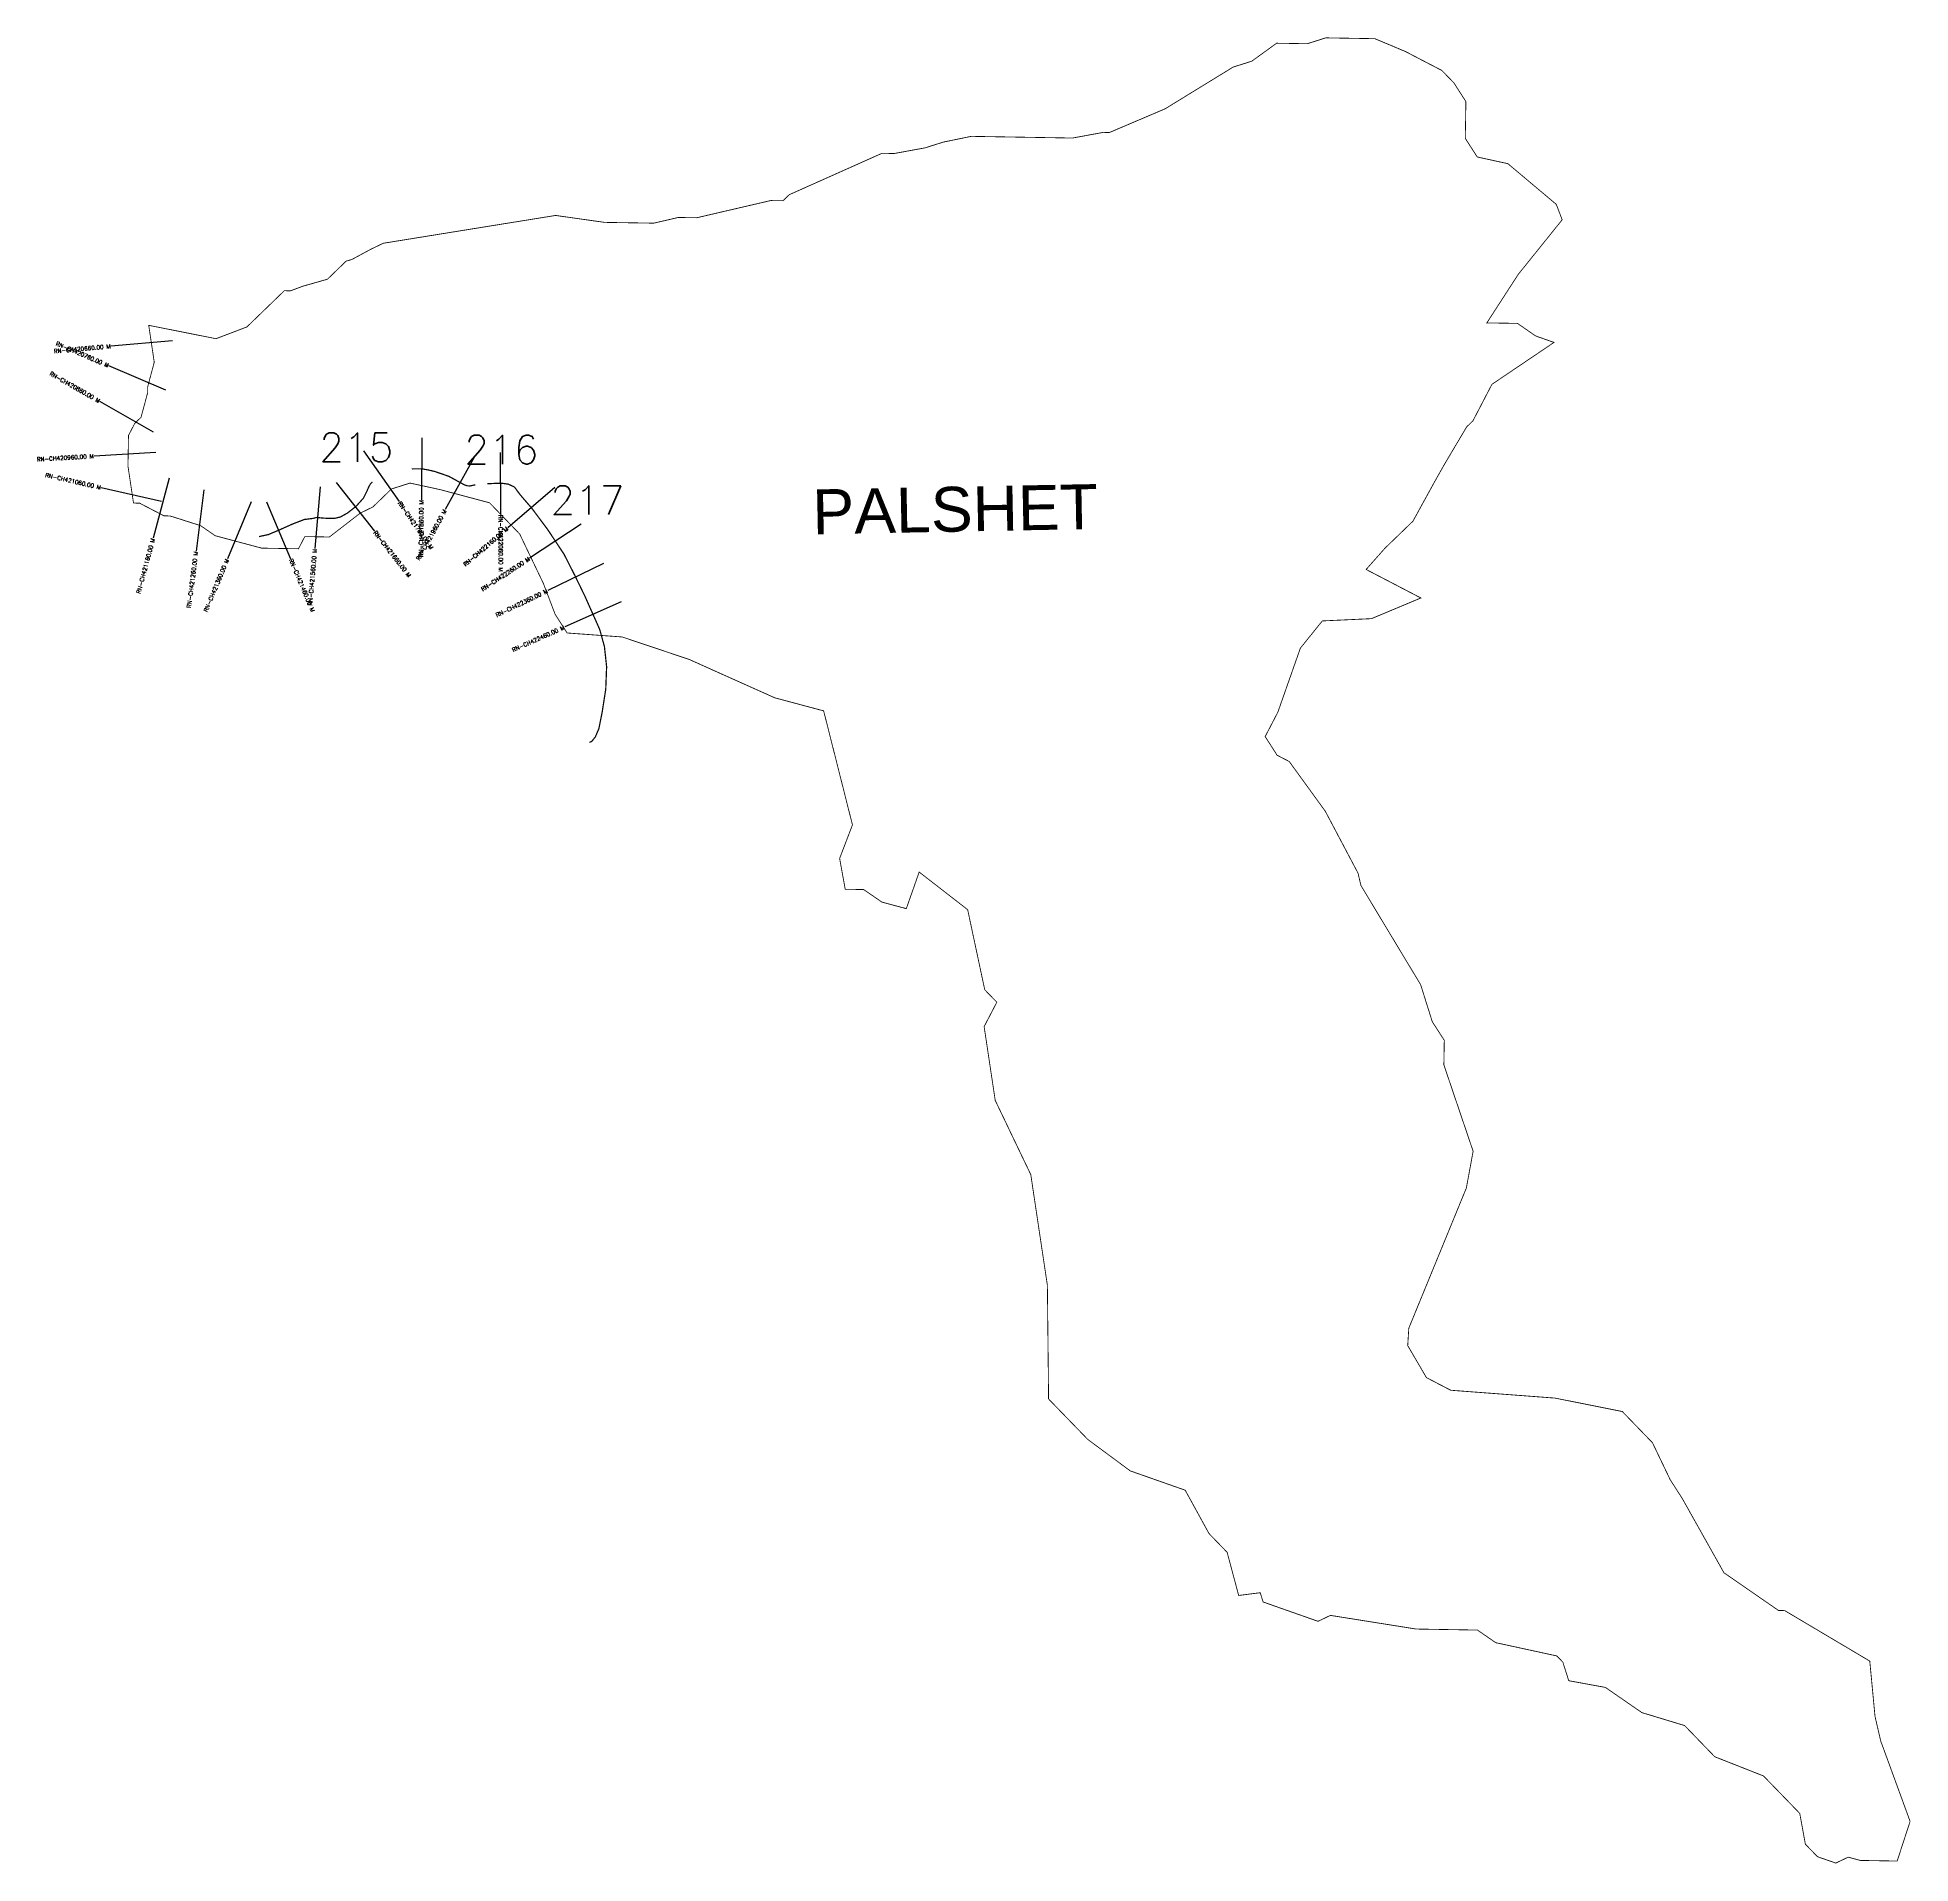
# Model space of a CAD drawing. Header units: metres. Extents: x 307149 to 311689, y 1926077 to 1930503.
import ezdxf
from ezdxf.enums import TextEntityAlignment as Align

# ---------------------------------------------------------------- set-up
doc = ezdxf.new("R2010")
doc.units = ezdxf.units.M
for name, color, linetype in [('CS', 134, 'Continuous'), ('CSMark', 6, 'Continuous'), ('NATURALLY PROTECTED', 3, 'Continuous'), ('VILLAGE NAME', 250, 'Continuous')]:
    doc.layers.add(name, color=color, linetype=linetype)
doc.styles.get("Standard").update_dxf_attribs({"font": 'simplex.shx'})

msp = doc.modelspace()

# ---------------------------------------------------------------- linework, layer by layer
at = {"color": 6, "const_width": 2, "flags": 128}
msp.add_lwpolyline([(307418.8, 1929805.1), (307581.9, 1929772.7), (307656.7, 1929801.2), (307747.4, 1929889), (307762.3, 1929888.7), (307792.6, 1929900), (307852, 1929916.9), (307897.3, 1929960.8), (307910.7, 1929964.5), (307957.3, 1929989.6), (307987.3, 1930004), (308149.4, 1930030.2), (308404.9, 1930071.4), (308523.7, 1930054.6), (308642.6, 1930052.7), (308702.3, 1930066.5), (308746.9, 1930065.8), (308926.2, 1930107.5), (308955.9, 1930107), (308971, 1930121.6), (309195.8, 1930222), (309225.5, 1930221.5), (309300.1, 1930235.2), (309345, 1930249.3), (309412.2, 1930263.1), (309657.6, 1930259), (309732.1, 1930272.7), (309747, 1930272.4), (309881.8, 1930329.7), (310047.1, 1930431.1), (310092, 1930445.2), (310152.2, 1930488.8), (310226.6, 1930487.6), (310271.4, 1930501.8), (310390.4, 1930499.8), (310464.2, 1930468.8), (310552.8, 1930422.7), (310582, 1930392.5), (310611, 1930347.4), (310609.5, 1930258.2), (310638.5, 1930213.1), (310712.7, 1930196.9), (310830, 1930098.3), (310844.3, 1930060.9), (310738, 1929928.8), (310661.7, 1929811), (310736, 1929809.8), (310780.1, 1929779.3), (310824.5, 1929763.7), (310674.1, 1929662.1), (310628, 1929573.6), (310612.8, 1929559), (310603, 1929542.3), (310582.2, 1929507.4), (310556.8, 1929464.4), (310533.3, 1929422.6), (310496.5, 1929355.7), (310482.7, 1929330.5), (310429.3, 1929278.9), (310414.6, 1929264.7), (310369.2, 1929213.4), (310501.9, 1929144.3), (310382.1, 1929094.2), (310263, 1929088.7), (310209.8, 1929022.7), (310155.2, 1928867.4), (310124.5, 1928808.4), (310153.4, 1928763.3), (310182.9, 1928747.9), (310270.2, 1928627.5), (310349.6, 1928477.4), (310356.5, 1928447.6), (310444.2, 1928301.9), (310501.3, 1928207.2), (310529.5, 1928117.4), (310558.6, 1928072.3), (310557.6, 1928012.8), (310628.5, 1927803.4), (310612.1, 1927714.4), (310472.6, 1927374.6), (310470, 1927332.4), (310515.3, 1927254.9), (310574.3, 1927224.2), (310826.9, 1927205.2), (310990, 1927172.7), (311063.1, 1927097.1), (311106.2, 1927007.2), (311135.2, 1926962.1), (311236.4, 1926781.9), (311368.7, 1926690.4), (311383.6, 1926690.2), (311589.8, 1926567.8), (311602.5, 1926433.7), (311616.4, 1926373.9), (311687.5, 1926179.4), (311656.2, 1926083.2), (311567, 1926084.7), (311537.4, 1926092.6), (311507.4, 1926078.3), (311463, 1926093.8), (311433.7, 1926124.1), (311420.1, 1926198.7), (311332.3, 1926289.4), (311214.1, 1926336), (311141, 1926411.6), (311037.4, 1926443), (310949.1, 1926504), (310860.2, 1926520.3), (310846, 1926565.2), (310831.4, 1926580.3), (310683.2, 1926612.5), (310639, 1926643), (310490.4, 1926645.5), (310282.6, 1926678.6), (310252.7, 1926664.2), (310119.5, 1926711.1), (310112.5, 1926733.5), (310060.3, 1926726.9), (310032.3, 1926831.5), (309988.4, 1926876.9), (309930.7, 1926982), (309797.5, 1927028.8), (309694.7, 1927104.9), (309604.6, 1927197.9), (309599.6, 1927203.1), (309596.7, 1927478.4), (309556.5, 1927746.7), (309470.3, 1927926.7), (309443.4, 1928105.6), (309474.2, 1928164.6), (309444.9, 1928194.8), (309403.5, 1928388.9), (309286, 1928480.1), (309254.8, 1928391.4), (309195.6, 1928407.3), (309151.4, 1928437.7), (309106.8, 1928438.4), (309093.2, 1928513.1), (309124.3, 1928594.4), (309054.5, 1928870.7), (308936, 1928902.4), (308800.7, 1928963), (308729.3, 1928995.1), (308566.5, 1929049.8), (308432.8, 1929059.5), (308403.8, 1929104.6), (308375.3, 1929179.4), (308317.8, 1929299.4), (308244.7, 1929375), (308148.4, 1929400.7), (308126.2, 1929406.7), (308087.9, 1929415), (308052.1, 1929422.8), (308007.2, 1929408.6), (307961.9, 1929364.8), (307931.4, 1929350), (307856.6, 1929292.1), (307797, 1929293.1), (307781.7, 1929263.6), (307692.5, 1929265.1), (307579.9, 1929295.2), (307544.6, 1929319.6), (307470.6, 1929343.1), (307455.8, 1929343.4), (307396.7, 1929374.1), (307381.9, 1929374.4), (307368.5, 1929463.8), (307369.7, 1929538.2), (307385.1, 1929567.7), (307400.2, 1929582.3), (307416.1, 1929641.5), (307416.3, 1929656.4), (307432.2, 1929715.6), (307418.8, 1929805.1)], dxfattribs=at)
at = {"layer": 'CS'}
for p, q in [((307476.7, 1929767.3), (307327.3, 1929754.4)), ((307460.1, 1929647.9), (307322.2, 1929707)), ((307430.7, 1929546), (307300.4, 1929620.4)), ((307436.2, 1929496.7), (307286.5, 1929488.2)), ((307939.7, 1929500.9), (308025.5, 1929377.8)), ((308080.6, 1929532.2), (308079.5, 1929382.2)), ((308270.9, 1929497), (308271.6, 1929347)), ((308209.7, 1929489.9), (308137.5, 1929358.4)), ((307449.9, 1929378), (307303.8, 1929411.6)), ((307468.6, 1929434.3), (307429.7, 1929289.5)), ((307552.3, 1929406.8), (307533.4, 1929257.9)), ((307833.9, 1929413.9), (307821.3, 1929264.4)), ((307873.3, 1929424.1), (307965.8, 1929306)), ((308402.8, 1929412.2), (308289, 1929314.4)), ((307667.4, 1929377.7), (307609.7, 1929239.2)), ((307704, 1929377.4), (307762.7, 1929239.4)), ((308466.9, 1929323.5), (308341.7, 1929240.8)), ((308520.8, 1929227.9), (308385.8, 1929162.5)), ((308564.1, 1929135), (308427, 1929074.1))]:
    msp.add_line(p, q, dxfattribs=at)
at = {"layer": 'NATURALLY PROTECTED', "const_width": 3, "flags": 128}
for points in [[(308056.4, 1929456.9), (308059.5, 1929457.3), (308081.2, 1929457.2), (308094.8, 1929454.9), (308112.1, 1929450.9), (308146.3, 1929439.1), (308174.5, 1929423.6), (308184.3, 1929418.2), (308191, 1929416.2), (308197.3, 1929415.8), (308210.6, 1929418.7)], [(307686.1, 1929293.1), (307708.7, 1929298), (307735.3, 1929309.2), (307768.2, 1929323.9), (307796.1, 1929334.6), (307816.8, 1929337.1), (307825, 1929339.4), (307844.8, 1929337.7), (307868.5, 1929337.1), (307883.3, 1929340.6), (307900.6, 1929350.3), (307921.2, 1929366.3), (307939.2, 1929386.4), (307946.8, 1929401.5), (307952.5, 1929414.5), (307955.9, 1929420.4), (307961, 1929425.6)], [(308239.3, 1929421.2), (308255.3, 1929421.9), (308277, 1929422), (308290.3, 1929420.2), (308305.1, 1929413.2), (308319, 1929394.5), (308347.7, 1929361.1), (308386.3, 1929309.3), (308425.3, 1929250.3), (308451.8, 1929198.3), (308476.6, 1929147.1), (308511.7, 1929068.1), (308523.2, 1929026.6), (308528.5, 1928977.8), (308526.4, 1928923.3), (308517.4, 1928865.6), (308509.6, 1928827.4), (308501.3, 1928807.9), (308492.4, 1928796.7), (308486.9, 1928794.2)]]:
    msp.add_lwpolyline(points, dxfattribs=at)

# ---------------------------------------------------------------- texts
at = {"char_height": 70, "attachment_point": 1}
for s, width, insert in [('215', 95.172, (307831.8, 1929544.5)), ('216', 176.573, (308183.4, 1929538.9)), ('217', 95.172, (308392.2, 1929416.3))]:
    msp.add_mtext_dynamic_manual_height_columns(s, width=width, gutter_width=1, heights=[0], dxfattribs=dict(at, insert=insert))
at = {"layer": 'CSMark'}
for s, rotation, p in [('RN-CH420760.00 M', 336.7992, (307321.3, 1929707.3)), ('RN-CH420660.00 M', 4.9691, (307326.3, 1929754.3)), ('RN-CH420860.00 M', 330.2585, (307299.6, 1929620.9)), ('RN-CH420960.00 M', 3.2716, (307285.5, 1929488.1)), ('RN-CH421060.00 M', 347.0664, (307302.8, 1929411.8)), ('RN-CH421960.00 M', 61.2589, (308137.1, 1929357.5)), ('RN-CH421860.00 M', 89.5969, (308079.5, 1929381.2)), ('RN-CH422160.00 M', 40.6762, (308288.3, 1929313.8)), ('RN-CH421160.00 M', 74.9734, (307429.4, 1929288.5)), ('RN-CH421260.00 M', 82.7802, (307533.3, 1929257)), ('RN-CH421360.00 M', 67.3586, (307609.3, 1929238.3)), ('RN-CH421560.00 M', 85.1901, (307821.3, 1929263.4)), ('RN-CH422260.00 M', 33.43, (308340.9, 1929240.3)), ('RN-CH422360.00 M', 25.8408, (308384.9, 1929162.1)), ('RN-CH422460.00 M', 23.9415, (308426.1, 1929073.7))]:
    msp.add_text(s, height=10, rotation=rotation, dxfattribs=at).set_placement(p, align=Align.MIDDLE_RIGHT)
for s, rotation, p in [('RN-CH421760.00 M', 304.8664, (308026, 1929377)), ('RN-CH422060.00 M', 270.2525, (308271.6, 1929346)), ('RN-CH421660.00 M', 308.0729, (307966.4, 1929305.2)), ('RN-CH421460.00 M', 293.0209, (307763.1, 1929238.5))]:
    msp.add_text(s, height=10, rotation=rotation, dxfattribs=at).set_placement(p, align=Align.MIDDLE_LEFT)
at = {"layer": 'VILLAGE NAME', "insert": (309026.1, 1929407.2), "char_height": 108.748, "attachment_point": 1, "rotation": 1.1028}
msp.add_mtext_dynamic_manual_height_columns('{\\fArial|b0|i0|c0|p34;PALSHET}', width=1571.314, gutter_width=543.7, heights=[0], dxfattribs=at)

doc.saveas('drawing.dxf')
